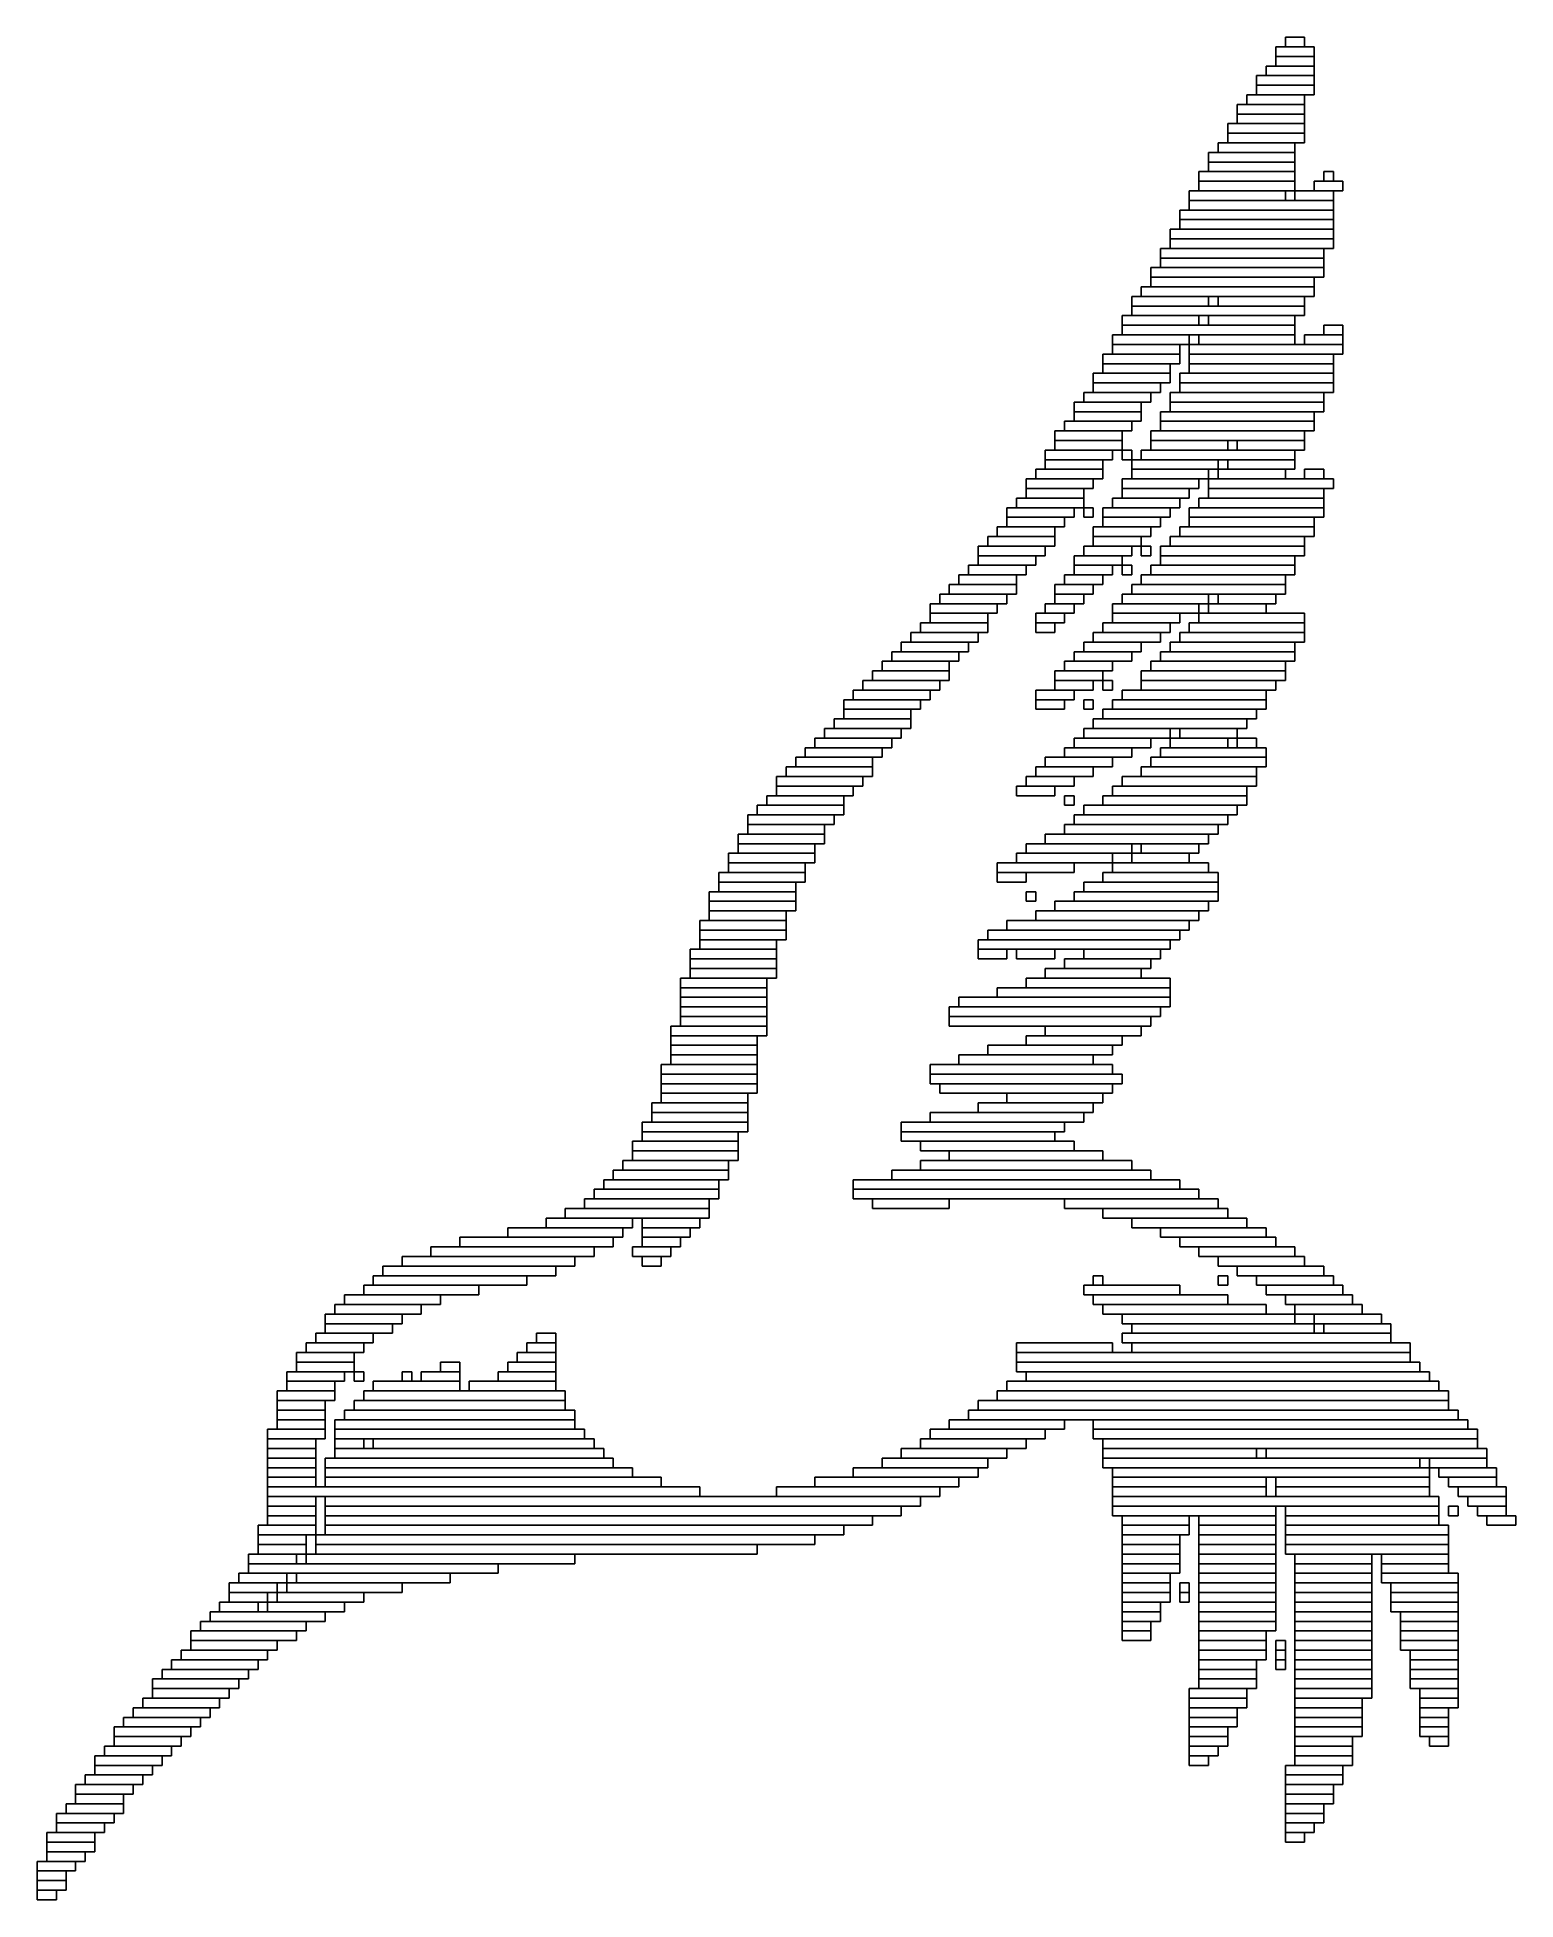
# Model space of a CAD drawing. Extents: x 435 to 589, y 415 to 609.
import ezdxf

# ---------------------------------------------------------------- set-up
doc = ezdxf.new("R2010")
doc.units = 0

msp = doc.modelspace()

# ---------------------------------------------------------------- linework, layer by layer
for p, q in [((564, 608), (568, 608)), ((564, 607), (564, 608)), ((565, 609), (567, 609)), ((565, 608), (565, 609)), ((567, 608), (565, 608)), ((567, 609), (567, 608)), ((568, 608), (568, 607)), ((563, 606), (568, 606)), ((563, 605), (563, 606)), ((568, 607), (564, 607)), ((564, 607), (568, 607)), ((564, 606), (564, 607)), ((568, 606), (564, 606)), ((568, 607), (568, 606)), ((568, 606), (568, 605)), ((562, 605), (568, 605)), ((562, 604), (562, 605)), ((568, 604), (562, 604)), ((562, 604), (568, 604)), ((562, 603), (562, 604)), ((568, 605), (563, 605)), ((568, 605), (568, 604)), ((568, 604), (568, 603)), ((560, 602), (567, 602)), ((560, 601), (560, 602)), ((561, 603), (567, 603)), ((561, 602), (561, 603)), ((567, 602), (561, 602)), ((568, 603), (562, 603)), ((567, 603), (567, 602)), ((567, 602), (567, 601)), ((559, 600), (567, 600)), ((559, 599), (559, 600)), ((567, 601), (560, 601)), ((560, 601), (567, 601)), ((560, 600), (560, 601)), ((567, 600), (560, 600)), ((567, 601), (567, 600)), ((567, 600), (567, 599)), ((558, 598), (566, 598)), ((558, 597), (558, 598)), ((567, 599), (559, 599)), ((559, 599), (567, 599)), ((559, 598), (559, 599)), ((567, 598), (559, 598)), ((566, 598), (566, 597)), ((567, 599), (567, 598)), ((557, 597), (566, 597)), ((557, 596), (557, 597)), ((566, 596), (557, 596)), ((557, 596), (566, 596)), ((557, 595), (557, 596)), ((566, 597), (558, 597)), ((566, 597), (566, 596)), ((566, 596), (566, 595)), ((556, 595), (566, 595)), ((556, 594), (556, 595)), ((566, 594), (556, 594)), ((556, 594), (566, 594)), ((556, 593), (556, 594)), ((566, 595), (557, 595)), ((566, 595), (566, 594)), ((566, 594), (566, 593)), ((568, 594), (571, 594)), ((568, 593), (568, 594)), ((569, 595), (570, 595)), ((569, 594), (569, 595)), ((570, 594), (569, 594)), ((570, 595), (570, 594)), ((571, 594), (571, 593)), ((555, 593), (565, 593)), ((555, 592), (555, 593)), ((565, 592), (555, 592)), ((555, 592), (570, 592)), ((555, 591), (555, 592)), ((566, 593), (556, 593)), ((565, 593), (565, 592)), ((566, 593), (570, 593)), ((566, 592), (566, 593)), ((570, 592), (566, 592)), ((571, 593), (568, 593)), ((570, 593), (570, 592)), ((570, 592), (570, 591)), ((554, 591), (570, 591)), ((554, 590), (554, 591)), ((570, 590), (554, 590)), ((554, 590), (570, 590)), ((554, 589), (554, 590)), ((570, 591), (555, 591)), ((570, 591), (570, 590)), ((570, 590), (570, 589)), ((553, 589), (570, 589)), ((553, 588), (553, 589)), ((570, 588), (553, 588)), ((553, 588), (570, 588)), ((553, 587), (553, 588)), ((570, 589), (554, 589)), ((570, 589), (570, 588)), ((570, 588), (570, 587)), ((552, 587), (569, 587)), ((552, 586), (552, 587)), ((569, 586), (552, 586)), ((552, 586), (569, 586)), ((552, 585), (552, 586)), ((570, 587), (553, 587)), ((569, 587), (569, 586)), ((569, 586), (569, 585)), ((551, 585), (569, 585)), ((551, 584), (551, 585)), ((569, 584), (551, 584)), ((551, 584), (568, 584)), ((551, 583), (551, 584)), ((569, 585), (552, 585)), ((568, 584), (568, 583)), ((569, 585), (569, 584)), ((549, 582), (557, 582)), ((549, 581), (549, 582)), ((550, 583), (568, 583)), ((550, 582), (550, 583)), ((568, 582), (550, 582)), ((568, 583), (551, 583)), ((557, 582), (557, 581)), ((558, 582), (567, 582)), ((558, 581), (558, 582)), ((567, 582), (567, 581)), ((568, 583), (568, 582)), ((557, 581), (549, 581)), ((549, 581), (567, 581)), ((549, 580), (549, 581)), ((567, 581), (558, 581)), ((567, 581), (567, 580)), ((548, 580), (556, 580)), ((548, 579), (548, 580)), ((556, 579), (548, 579)), ((548, 579), (566, 579)), ((548, 578), (548, 579)), ((567, 580), (549, 580)), ((556, 580), (556, 579)), ((557, 580), (566, 580)), ((557, 579), (557, 580)), ((566, 579), (557, 579)), ((566, 580), (566, 579)), ((566, 579), (566, 578)), ((569, 579), (571, 579)), ((569, 578), (569, 579)), ((571, 579), (571, 578)), ((547, 578), (555, 578)), ((547, 577), (547, 578)), ((555, 577), (547, 577)), ((547, 577), (554, 577)), ((547, 576), (547, 577)), ((566, 578), (548, 578)), ((554, 577), (554, 576)), ((555, 578), (555, 577)), ((555, 577), (571, 577)), ((555, 576), (555, 577)), ((556, 578), (566, 578)), ((556, 577), (556, 578)), ((566, 577), (556, 577)), ((566, 578), (566, 577)), ((567, 578), (571, 578)), ((567, 577), (567, 578)), ((571, 577), (567, 577)), ((571, 578), (569, 578)), ((571, 578), (571, 577)), ((571, 577), (571, 576)), ((546, 576), (554, 576)), ((546, 575), (546, 576)), ((554, 575), (546, 575)), ((546, 575), (553, 575)), ((546, 574), (546, 575)), ((554, 576), (547, 576)), ((553, 575), (553, 574)), ((554, 576), (554, 575)), ((571, 576), (555, 576)), ((555, 576), (570, 576)), ((555, 575), (555, 576)), ((570, 575), (555, 575)), ((555, 575), (570, 575)), ((555, 574), (555, 575)), ((570, 576), (570, 575)), ((570, 575), (570, 574)), ((545, 574), (553, 574)), ((545, 573), (545, 574)), ((553, 573), (545, 573)), ((545, 573), (552, 573)), ((545, 572), (545, 573)), ((553, 574), (546, 574)), ((552, 573), (552, 572)), ((553, 574), (553, 573)), ((554, 574), (570, 574)), ((554, 573), (554, 574)), ((570, 573), (554, 573)), ((554, 573), (570, 573)), ((554, 572), (554, 573)), ((570, 574), (555, 574)), ((570, 574), (570, 573)), ((570, 573), (570, 572)), ((543, 571), (550, 571)), ((543, 570), (543, 571)), ((544, 572), (551, 572)), ((544, 571), (544, 572)), ((551, 571), (544, 571)), ((552, 572), (545, 572)), ((550, 571), (550, 570)), ((551, 572), (551, 571)), ((553, 572), (569, 572)), ((553, 571), (553, 572)), ((569, 571), (553, 571)), ((553, 571), (569, 571)), ((553, 570), (553, 571)), ((570, 572), (554, 572)), ((569, 572), (569, 571)), ((569, 571), (569, 570)), ((542, 569), (549, 569)), ((542, 568), (542, 569)), ((550, 570), (543, 570)), ((543, 570), (550, 570)), ((543, 569), (543, 570)), ((550, 569), (543, 569)), ((549, 569), (549, 568)), ((550, 570), (550, 569)), ((552, 570), (568, 570)), ((552, 569), (552, 570)), ((568, 569), (552, 569)), ((552, 569), (568, 569)), ((552, 568), (552, 569)), ((569, 570), (553, 570)), ((568, 570), (568, 569)), ((568, 569), (568, 568)), ((541, 568), (548, 568)), ((541, 567), (541, 568)), ((548, 567), (541, 567)), ((541, 567), (548, 567)), ((541, 566), (541, 567)), ((549, 568), (542, 568)), ((548, 568), (548, 567)), ((548, 567), (548, 566)), ((551, 568), (567, 568)), ((551, 567), (551, 568)), ((567, 567), (551, 567)), ((551, 567), (559, 567)), ((551, 566), (551, 567)), ((568, 568), (552, 568)), ((559, 567), (559, 566)), ((560, 567), (567, 567)), ((560, 566), (560, 567)), ((567, 568), (567, 567)), ((567, 567), (567, 566)), ((540, 566), (547, 566)), ((540, 565), (540, 566)), ((547, 565), (540, 565)), ((540, 565), (546, 565)), ((540, 564), (540, 565)), ((548, 566), (541, 566)), ((546, 565), (546, 564)), ((547, 566), (547, 565)), ((548, 566), (549, 566)), ((548, 565), (548, 566)), ((549, 565), (548, 565)), ((549, 566), (549, 565)), ((549, 565), (558, 565)), ((549, 564), (549, 565)), ((550, 566), (566, 566)), ((550, 565), (550, 566)), ((566, 565), (550, 565)), ((559, 566), (551, 566)), ((558, 565), (558, 564)), ((559, 565), (566, 565)), ((559, 564), (559, 565)), ((567, 566), (560, 566)), ((566, 566), (566, 565)), ((566, 565), (566, 564)), ((538, 563), (545, 563)), ((538, 562), (538, 563)), ((539, 564), (546, 564)), ((539, 563), (539, 564)), ((546, 563), (539, 563)), ((546, 564), (540, 564)), ((545, 563), (545, 562)), ((546, 564), (546, 563)), ((548, 563), (556, 563)), ((548, 562), (548, 563)), ((558, 564), (549, 564)), ((549, 564), (557, 564)), ((549, 563), (549, 564)), ((557, 563), (549, 563)), ((556, 563), (556, 562)), ((557, 564), (557, 563)), ((557, 563), (570, 563)), ((557, 562), (557, 563)), ((558, 564), (565, 564)), ((558, 563), (558, 564)), ((565, 563), (558, 563)), ((566, 564), (559, 564)), ((565, 564), (565, 563)), ((567, 564), (569, 564)), ((567, 563), (567, 564)), ((569, 563), (567, 563)), ((569, 564), (569, 563)), ((570, 563), (570, 562)), ((537, 561), (544, 561)), ((537, 560), (537, 561)), ((545, 562), (538, 562)), ((538, 562), (544, 562)), ((538, 561), (538, 562)), ((544, 561), (538, 561)), ((544, 562), (544, 561)), ((544, 561), (544, 560)), ((547, 561), (554, 561)), ((547, 560), (547, 561)), ((556, 562), (548, 562)), ((548, 562), (555, 562)), ((548, 561), (548, 562)), ((555, 561), (548, 561)), ((554, 561), (554, 560)), ((555, 562), (555, 561)), ((556, 561), (569, 561)), ((556, 560), (556, 561)), ((570, 562), (557, 562)), ((557, 562), (569, 562)), ((557, 561), (557, 562)), ((569, 561), (557, 561)), ((569, 562), (569, 561)), ((569, 561), (569, 560)), ((536, 560), (543, 560)), ((536, 559), (536, 560)), ((543, 559), (536, 559)), ((536, 559), (542, 559)), ((536, 558), (536, 559)), ((544, 560), (537, 560)), ((542, 559), (542, 558)), ((543, 560), (543, 559)), ((544, 560), (545, 560)), ((544, 559), (544, 560)), ((545, 559), (544, 559)), ((545, 560), (545, 559)), ((546, 560), (553, 560)), ((546, 559), (546, 560)), ((553, 559), (546, 559)), ((546, 559), (552, 559)), ((546, 558), (546, 559)), ((554, 560), (547, 560)), ((552, 559), (552, 558)), ((553, 560), (553, 559)), ((555, 560), (569, 560)), ((555, 559), (555, 560)), ((569, 559), (555, 559)), ((555, 559), (568, 559)), ((555, 558), (555, 559)), ((569, 560), (556, 560)), ((568, 559), (568, 558)), ((569, 560), (569, 559)), ((534, 557), (541, 557)), ((534, 556), (534, 557)), ((535, 558), (541, 558)), ((535, 557), (535, 558)), ((541, 557), (535, 557)), ((542, 558), (536, 558)), ((541, 558), (541, 557)), ((541, 557), (541, 556)), ((545, 558), (551, 558)), ((545, 557), (545, 558)), ((551, 557), (545, 557)), ((545, 557), (550, 557)), ((545, 556), (545, 557)), ((552, 558), (546, 558)), ((550, 557), (550, 556)), ((551, 558), (551, 557)), ((553, 557), (567, 557)), ((553, 556), (553, 557)), ((554, 558), (568, 558)), ((554, 557), (554, 558)), ((568, 557), (554, 557)), ((568, 558), (555, 558)), ((567, 557), (567, 556)), ((568, 558), (568, 557)), ((533, 556), (540, 556)), ((533, 555), (533, 556)), ((540, 555), (533, 555)), ((533, 555), (539, 555)), ((533, 554), (533, 555)), ((541, 556), (534, 556)), ((539, 555), (539, 554)), ((540, 556), (540, 555)), ((543, 555), (548, 555)), ((543, 554), (543, 555)), ((544, 556), (549, 556)), ((544, 555), (544, 556)), ((549, 555), (544, 555)), ((550, 556), (545, 556)), ((548, 555), (548, 554)), ((549, 556), (549, 555)), ((550, 556), (551, 556)), ((550, 555), (550, 556)), ((551, 555), (550, 555)), ((551, 556), (551, 555)), ((552, 556), (567, 556)), ((552, 555), (552, 556)), ((567, 555), (552, 555)), ((552, 555), (566, 555)), ((552, 554), (552, 555)), ((567, 556), (553, 556)), ((566, 555), (566, 554)), ((567, 556), (567, 555)), ((531, 553), (537, 553)), ((531, 552), (531, 553)), ((532, 554), (538, 554)), ((532, 553), (532, 554)), ((538, 553), (532, 553)), ((539, 554), (533, 554)), ((537, 553), (537, 552)), ((538, 554), (538, 553)), ((542, 553), (546, 553)), ((542, 552), (542, 553)), ((548, 554), (543, 554)), ((543, 554), (547, 554)), ((543, 553), (543, 554)), ((547, 553), (543, 553)), ((546, 553), (546, 552)), ((547, 554), (547, 553)), ((548, 554), (549, 554)), ((548, 553), (548, 554)), ((549, 553), (548, 553)), ((549, 554), (549, 553)), ((550, 553), (565, 553)), ((550, 552), (550, 553)), ((551, 554), (566, 554)), ((551, 553), (551, 554)), ((566, 553), (551, 553)), ((566, 554), (552, 554)), ((565, 553), (565, 552)), ((566, 554), (566, 553)), ((529, 551), (536, 551)), ((529, 550), (529, 551)), ((530, 552), (537, 552)), ((530, 551), (530, 552)), ((537, 551), (530, 551)), ((537, 552), (531, 552)), ((536, 551), (536, 550)), ((537, 552), (537, 551)), ((541, 552), (545, 552)), ((541, 551), (541, 552)), ((545, 551), (541, 551)), ((541, 551), (544, 551)), ((541, 550), (541, 551)), ((546, 552), (542, 552)), ((544, 551), (544, 550)), ((545, 552), (545, 551)), ((548, 551), (557, 551)), ((548, 550), (548, 551)), ((549, 552), (565, 552)), ((549, 551), (549, 552)), ((565, 551), (549, 551)), ((565, 552), (550, 552)), ((557, 551), (557, 550)), ((558, 551), (564, 551)), ((558, 550), (558, 551)), ((564, 551), (564, 550)), ((565, 552), (565, 551)), ((528, 550), (535, 550)), ((528, 549), (528, 550)), ((536, 550), (529, 550)), ((535, 550), (535, 549)), ((540, 550), (543, 550)), ((540, 549), (540, 550)), ((544, 550), (541, 550)), ((543, 550), (543, 549)), ((547, 550), (556, 550)), ((547, 549), (547, 550)), ((557, 550), (548, 550)), ((556, 550), (556, 549)), ((557, 550), (563, 550)), ((557, 549), (557, 550)), ((564, 550), (558, 550)), ((563, 550), (563, 549)), ((527, 548), (534, 548)), ((527, 547), (527, 548)), ((535, 549), (528, 549)), ((528, 549), (534, 549)), ((528, 548), (528, 549)), ((534, 548), (528, 548)), ((534, 549), (534, 548)), ((534, 548), (534, 547)), ((539, 549), (542, 549)), ((539, 548), (539, 549)), ((542, 548), (539, 548)), ((539, 548), (541, 548)), ((539, 547), (539, 548)), ((543, 549), (540, 549)), ((541, 548), (541, 547)), ((542, 549), (542, 548)), ((546, 548), (553, 548)), ((546, 547), (546, 548)), ((556, 549), (547, 549)), ((547, 549), (554, 549)), ((547, 548), (547, 549)), ((554, 548), (547, 548)), ((553, 548), (553, 547)), ((554, 549), (554, 548)), ((555, 548), (567, 548)), ((555, 547), (555, 548)), ((556, 549), (567, 549)), ((556, 548), (556, 549)), ((567, 548), (556, 548)), ((563, 549), (557, 549)), ((567, 549), (567, 548)), ((567, 548), (567, 547)), ((525, 546), (532, 546)), ((525, 545), (525, 546)), ((526, 547), (533, 547)), ((526, 546), (526, 547)), ((533, 546), (526, 546)), ((534, 547), (527, 547)), ((532, 546), (532, 545)), ((533, 547), (533, 546)), ((541, 547), (539, 547)), ((544, 546), (550, 546)), ((544, 545), (544, 546)), ((545, 547), (552, 547)), ((545, 546), (545, 547)), ((552, 546), (545, 546)), ((553, 547), (546, 547)), ((550, 546), (550, 545)), ((552, 547), (552, 546)), ((553, 546), (566, 546)), ((553, 545), (553, 546)), ((554, 547), (567, 547)), ((554, 546), (554, 547)), ((567, 546), (554, 546)), ((567, 547), (555, 547)), ((566, 546), (566, 545)), ((567, 547), (567, 546)), ((523, 544), (530, 544)), ((523, 543), (523, 544)), ((524, 545), (531, 545)), ((524, 544), (524, 545)), ((531, 544), (524, 544)), ((532, 545), (525, 545)), ((530, 544), (530, 543)), ((531, 545), (531, 544)), ((542, 544), (547, 544)), ((542, 543), (542, 544)), ((543, 545), (549, 545)), ((543, 544), (543, 545)), ((549, 544), (543, 544)), ((550, 545), (544, 545)), ((547, 544), (547, 543)), ((549, 545), (549, 544)), ((551, 544), (565, 544)), ((551, 543), (551, 544)), ((552, 545), (566, 545)), ((552, 544), (552, 545)), ((566, 544), (552, 544)), ((566, 545), (553, 545)), ((565, 544), (565, 543)), ((566, 545), (566, 544)), ((521, 542), (529, 542)), ((521, 541), (521, 542)), ((522, 543), (530, 543)), ((522, 542), (522, 543)), ((530, 542), (522, 542)), ((530, 543), (523, 543)), ((529, 542), (529, 541)), ((530, 543), (530, 542)), ((541, 543), (546, 543)), ((541, 542), (541, 543)), ((546, 542), (541, 542)), ((541, 542), (545, 542)), ((541, 541), (541, 542)), ((547, 543), (542, 543)), ((545, 542), (545, 541)), ((546, 543), (546, 542)), ((546, 542), (547, 542)), ((546, 541), (546, 542)), ((547, 542), (547, 541)), ((550, 543), (565, 543)), ((550, 542), (550, 543)), ((565, 542), (550, 542)), ((550, 542), (564, 542)), ((550, 541), (550, 542)), ((565, 543), (551, 543)), ((564, 542), (564, 541)), ((565, 543), (565, 542)), ((519, 540), (527, 540)), ((519, 539), (519, 540)), ((520, 541), (528, 541)), ((520, 540), (520, 541)), ((528, 540), (520, 540)), ((529, 541), (521, 541)), ((527, 540), (527, 539)), ((528, 541), (528, 540)), ((539, 541), (543, 541)), ((539, 540), (539, 541)), ((543, 540), (539, 540)), ((539, 540), (542, 540)), ((539, 539), (539, 540)), ((545, 541), (541, 541)), ((542, 540), (542, 539)), ((543, 541), (543, 540)), ((544, 540), (545, 540)), ((544, 539), (544, 540)), ((545, 540), (545, 539)), ((547, 541), (546, 541)), ((547, 540), (563, 540)), ((547, 539), (547, 540)), ((548, 541), (563, 541)), ((548, 540), (548, 541)), ((563, 540), (548, 540)), ((564, 541), (550, 541)), ((563, 541), (563, 540)), ((563, 540), (563, 539)), ((518, 538), (526, 538)), ((518, 537), (518, 538)), ((527, 539), (519, 539)), ((519, 539), (526, 539)), ((519, 538), (519, 539)), ((526, 538), (519, 538)), ((526, 539), (526, 538)), ((526, 538), (526, 537)), ((542, 539), (539, 539)), ((545, 539), (544, 539)), ((545, 538), (561, 538)), ((545, 537), (545, 538)), ((546, 539), (562, 539)), ((546, 538), (546, 539)), ((562, 538), (546, 538)), ((563, 539), (547, 539)), ((561, 538), (561, 537)), ((562, 539), (562, 538)), ((516, 536), (524, 536)), ((516, 535), (516, 536)), ((517, 537), (525, 537)), ((517, 536), (517, 537)), ((525, 536), (517, 536)), ((526, 537), (518, 537)), ((524, 536), (524, 535)), ((525, 537), (525, 536)), ((543, 536), (551, 536)), ((543, 535), (543, 536)), ((544, 537), (553, 537)), ((544, 536), (544, 537)), ((553, 536), (544, 536)), ((561, 537), (545, 537)), ((551, 536), (551, 535)), ((553, 537), (553, 536)), ((553, 536), (559, 536)), ((553, 535), (553, 536)), ((554, 537), (560, 537)), ((554, 536), (554, 537)), ((560, 536), (554, 536)), ((559, 536), (559, 535)), ((560, 537), (560, 536)), ((560, 536), (562, 536)), ((560, 535), (560, 536)), ((562, 536), (562, 535)), ((514, 534), (522, 534)), ((514, 533), (514, 534)), ((515, 535), (523, 535)), ((515, 534), (515, 535)), ((523, 534), (515, 534)), ((524, 535), (516, 535)), ((522, 534), (522, 533)), ((523, 535), (523, 534)), ((540, 534), (547, 534)), ((540, 533), (540, 534)), ((542, 535), (549, 535)), ((542, 534), (542, 535)), ((549, 534), (542, 534)), ((551, 535), (543, 535)), ((547, 534), (547, 533)), ((549, 535), (549, 534)), ((551, 534), (563, 534)), ((551, 533), (551, 534)), ((552, 535), (563, 535)), ((552, 534), (552, 535)), ((563, 534), (552, 534)), ((559, 535), (553, 535)), ((562, 535), (560, 535)), ((563, 535), (563, 534)), ((563, 534), (563, 533)), ((512, 532), (521, 532)), ((512, 531), (512, 532)), ((513, 533), (522, 533)), ((513, 532), (513, 533)), ((522, 532), (513, 532)), ((522, 533), (514, 533)), ((521, 532), (521, 531)), ((522, 533), (522, 532)), ((538, 532), (543, 532)), ((538, 531), (538, 532)), ((539, 533), (545, 533)), ((539, 532), (539, 533)), ((545, 532), (539, 532)), ((547, 533), (540, 533)), ((543, 532), (543, 531)), ((545, 533), (545, 532)), ((548, 532), (562, 532)), ((548, 531), (548, 532)), ((550, 533), (562, 533)), ((550, 532), (550, 533)), ((562, 532), (550, 532)), ((563, 533), (551, 533)), ((562, 533), (562, 532)), ((562, 532), (562, 531)), ((511, 530), (519, 530)), ((511, 529), (511, 530)), ((521, 531), (512, 531)), ((512, 531), (520, 531)), ((512, 530), (512, 531)), ((520, 530), (512, 530)), ((519, 530), (519, 529)), ((520, 531), (520, 530)), ((537, 531), (541, 531)), ((537, 530), (537, 531)), ((541, 530), (537, 530)), ((543, 531), (538, 531)), ((541, 531), (541, 530)), ((542, 530), (543, 530)), ((542, 529), (542, 530)), ((543, 530), (543, 529)), ((546, 530), (561, 530)), ((546, 529), (546, 530)), ((547, 531), (561, 531)), ((547, 530), (547, 531)), ((561, 530), (547, 530)), ((562, 531), (548, 531)), ((561, 531), (561, 530)), ((561, 530), (561, 529)), ((509, 528), (518, 528)), ((509, 527), (509, 528)), ((510, 529), (519, 529)), ((510, 528), (510, 529)), ((519, 528), (510, 528)), ((519, 529), (511, 529)), ((518, 528), (518, 527)), ((519, 529), (519, 528)), ((543, 529), (542, 529)), ((543, 528), (559, 528)), ((543, 527), (543, 528)), ((544, 529), (560, 529)), ((544, 528), (544, 529)), ((560, 528), (544, 528)), ((561, 529), (546, 529)), ((559, 528), (559, 527)), ((560, 529), (560, 528)), ((508, 526), (517, 526)), ((508, 525), (508, 526)), ((518, 527), (509, 527)), ((509, 527), (517, 527)), ((509, 526), (509, 527)), ((517, 526), (509, 526)), ((517, 527), (517, 526)), ((517, 526), (517, 525)), ((540, 526), (557, 526)), ((540, 525), (540, 526)), ((542, 527), (558, 527)), ((542, 526), (542, 527)), ((558, 526), (542, 526)), ((559, 527), (543, 527)), ((557, 526), (557, 525)), ((558, 527), (558, 526)), ((507, 524), (516, 524)), ((507, 523), (507, 524)), ((517, 525), (508, 525)), ((508, 525), (516, 525)), ((508, 524), (508, 525)), ((516, 524), (508, 524)), ((516, 525), (516, 524)), ((516, 524), (516, 523)), ((537, 524), (547, 524)), ((537, 523), (537, 524)), ((538, 525), (549, 525)), ((538, 524), (538, 525)), ((549, 524), (538, 524)), ((557, 525), (540, 525)), ((547, 524), (547, 523)), ((549, 525), (549, 524)), ((549, 524), (555, 524)), ((549, 523), (549, 524)), ((550, 525), (556, 525)), ((550, 524), (550, 525)), ((556, 524), (550, 524)), ((555, 524), (555, 523)), ((556, 525), (556, 524)), ((506, 522), (515, 522)), ((506, 521), (506, 522)), ((516, 523), (507, 523)), ((507, 523), (515, 523)), ((507, 522), (507, 523)), ((515, 522), (507, 522)), ((515, 523), (515, 522)), ((515, 522), (515, 521)), ((535, 523), (543, 523)), ((535, 522), (535, 523)), ((543, 522), (535, 522)), ((535, 522), (538, 522)), ((535, 521), (535, 522)), ((547, 523), (537, 523)), ((538, 522), (538, 521)), ((543, 523), (543, 522)), ((546, 522), (558, 522)), ((546, 521), (546, 522)), ((547, 523), (557, 523)), ((547, 522), (547, 523)), ((557, 522), (547, 522)), ((555, 523), (549, 523)), ((557, 523), (557, 522)), ((558, 522), (558, 521)), ((505, 520), (514, 520)), ((505, 519), (505, 520)), ((515, 521), (506, 521)), ((506, 521), (514, 521)), ((506, 520), (506, 521)), ((514, 520), (506, 520)), ((514, 521), (514, 520)), ((514, 520), (514, 519)), ((538, 521), (535, 521)), ((538, 520), (539, 520)), ((538, 519), (538, 520)), ((539, 520), (539, 519)), ((543, 520), (558, 520)), ((543, 519), (543, 520)), ((544, 521), (558, 521)), ((544, 520), (544, 521)), ((558, 520), (544, 520)), ((558, 521), (546, 521)), ((558, 521), (558, 520)), ((558, 520), (558, 519)), ((514, 519), (505, 519)), ((505, 519), (514, 519)), ((505, 518), (505, 519)), ((514, 518), (505, 518)), ((505, 518), (513, 518)), ((505, 517), (505, 518)), ((513, 518), (513, 517)), ((514, 519), (514, 518)), ((539, 519), (538, 519)), ((539, 518), (556, 518)), ((539, 517), (539, 518)), ((541, 519), (557, 519)), ((541, 518), (541, 519)), ((557, 518), (541, 518)), ((558, 519), (543, 519)), ((556, 518), (556, 517)), ((557, 519), (557, 518)), ((504, 517), (513, 517)), ((504, 516), (504, 517)), ((513, 517), (505, 517)), ((513, 517), (513, 516)), ((536, 517), (555, 517)), ((536, 516), (536, 517)), ((556, 517), (539, 517)), ((555, 517), (555, 516)), ((513, 516), (504, 516)), ((504, 516), (513, 516)), ((504, 515), (504, 516)), ((513, 515), (504, 515)), ((504, 515), (512, 515)), ((504, 514), (504, 515)), ((512, 515), (512, 514)), ((513, 516), (513, 515)), ((533, 515), (553, 515)), ((533, 514), (533, 515)), ((534, 516), (554, 516)), ((534, 515), (534, 516)), ((554, 515), (534, 515)), ((555, 516), (536, 516)), ((553, 515), (553, 514)), ((554, 516), (554, 515)), ((503, 514), (512, 514)), ((503, 513), (503, 514)), ((512, 513), (503, 513)), ((503, 513), (512, 513)), ((503, 512), (503, 513)), ((512, 514), (504, 514)), ((512, 514), (512, 513)), ((512, 513), (512, 512)), ((553, 514), (533, 514)), ((533, 514), (536, 514)), ((533, 513), (533, 514)), ((536, 513), (533, 513)), ((536, 514), (536, 513)), ((537, 514), (541, 514)), ((537, 513), (537, 514)), ((541, 513), (537, 513)), ((541, 514), (541, 513)), ((542, 513), (551, 513)), ((542, 512), (542, 513)), ((544, 514), (552, 514)), ((544, 513), (544, 514)), ((552, 513), (544, 513)), ((551, 513), (551, 512)), ((552, 514), (552, 513)), ((502, 511), (511, 511)), ((502, 510), (502, 511)), ((512, 512), (503, 512)), ((503, 512), (512, 512)), ((503, 511), (503, 512)), ((512, 511), (503, 511)), ((511, 511), (511, 510)), ((512, 512), (512, 511)), ((538, 511), (553, 511)), ((538, 510), (538, 511)), ((540, 512), (550, 512)), ((540, 511), (540, 512)), ((550, 511), (540, 511)), ((551, 512), (542, 512)), ((550, 512), (550, 511)), ((553, 511), (553, 510)), ((511, 510), (502, 510)), ((502, 510), (511, 510)), ((502, 509), (502, 510)), ((511, 509), (502, 509)), ((502, 509), (511, 509)), ((502, 508), (502, 509)), ((511, 510), (511, 509)), ((511, 509), (511, 508)), ((531, 509), (553, 509)), ((531, 508), (531, 509)), ((535, 510), (553, 510)), ((535, 509), (535, 510)), ((553, 509), (535, 509)), ((553, 510), (538, 510)), ((553, 510), (553, 509)), ((553, 509), (553, 508)), ((511, 508), (502, 508)), ((502, 508), (511, 508)), ((502, 507), (502, 508)), ((511, 507), (502, 507)), ((502, 507), (511, 507)), ((502, 506), (502, 507)), ((511, 508), (511, 507)), ((511, 507), (511, 506)), ((530, 508), (552, 508)), ((530, 507), (530, 508)), ((552, 507), (530, 507)), ((530, 507), (551, 507)), ((530, 506), (530, 507)), ((553, 508), (531, 508)), ((551, 507), (551, 506)), ((552, 508), (552, 507)), ((501, 506), (511, 506)), ((501, 505), (501, 506)), ((511, 505), (501, 505)), ((501, 505), (510, 505)), ((501, 504), (501, 505)), ((511, 506), (502, 506)), ((510, 505), (510, 504)), ((511, 506), (511, 505)), ((551, 506), (530, 506)), ((538, 505), (548, 505)), ((538, 504), (538, 505)), ((540, 506), (550, 506)), ((540, 505), (540, 506)), ((550, 505), (540, 505)), ((548, 505), (548, 504)), ((550, 506), (550, 505)), ((510, 504), (501, 504)), ((501, 504), (510, 504)), ((501, 503), (501, 504)), ((510, 503), (501, 503)), ((501, 503), (510, 503)), ((501, 502), (501, 503)), ((510, 504), (510, 503)), ((510, 503), (510, 502)), ((531, 503), (545, 503)), ((531, 502), (531, 503)), ((534, 504), (547, 504)), ((534, 503), (534, 504)), ((547, 503), (534, 503)), ((548, 504), (538, 504)), ((545, 503), (545, 502)), ((547, 504), (547, 503)), ((500, 502), (510, 502)), ((500, 501), (500, 502)), ((510, 501), (500, 501)), ((500, 501), (510, 501)), ((500, 500), (500, 501)), ((510, 502), (501, 502)), ((510, 502), (510, 501)), ((510, 501), (510, 500)), ((528, 502), (547, 502)), ((528, 501), (528, 502)), ((547, 501), (528, 501)), ((528, 501), (548, 501)), ((528, 500), (528, 501)), ((545, 502), (531, 502)), ((547, 502), (547, 501)), ((548, 501), (548, 500)), ((510, 500), (500, 500)), ((500, 500), (510, 500)), ((500, 499), (500, 500)), ((510, 499), (500, 499)), ((500, 499), (509, 499)), ((500, 498), (500, 499)), ((509, 499), (509, 498)), ((510, 500), (510, 499)), ((548, 500), (528, 500)), ((529, 500), (547, 500)), ((529, 499), (529, 500)), ((547, 499), (529, 499)), ((536, 499), (546, 499)), ((536, 498), (536, 499)), ((546, 499), (546, 498)), ((547, 500), (547, 499)), ((499, 498), (509, 498)), ((499, 497), (499, 498)), ((509, 497), (499, 497)), ((499, 497), (509, 497)), ((499, 496), (499, 497)), ((509, 498), (500, 498)), ((509, 498), (509, 497)), ((509, 497), (509, 496)), ((528, 497), (544, 497)), ((528, 496), (528, 497)), ((533, 498), (545, 498)), ((533, 497), (533, 498)), ((545, 497), (533, 497)), ((546, 498), (536, 498)), ((544, 497), (544, 496)), ((545, 498), (545, 497)), ((498, 496), (509, 496)), ((498, 495), (498, 496)), ((509, 495), (498, 495)), ((498, 495), (508, 495)), ((498, 494), (498, 495)), ((509, 496), (499, 496)), ((508, 495), (508, 494)), ((509, 496), (509, 495)), ((525, 496), (542, 496)), ((525, 495), (525, 496)), ((542, 495), (525, 495)), ((525, 495), (541, 495)), ((525, 494), (525, 495)), ((544, 496), (528, 496)), ((541, 495), (541, 494)), ((542, 496), (542, 495)), ((497, 494), (508, 494)), ((497, 493), (497, 494)), ((508, 493), (497, 493)), ((497, 493), (508, 493)), ((497, 492), (497, 493)), ((508, 494), (498, 494)), ((508, 494), (508, 493)), ((508, 493), (508, 492)), ((541, 494), (525, 494)), ((527, 494), (543, 494)), ((527, 493), (527, 494)), ((543, 493), (527, 493)), ((530, 493), (546, 493)), ((530, 492), (530, 493)), ((543, 494), (543, 493)), ((546, 493), (546, 492)), ((495, 491), (507, 491)), ((495, 490), (495, 491)), ((496, 492), (507, 492)), ((496, 491), (496, 492)), ((507, 491), (496, 491)), ((508, 492), (497, 492)), ((507, 492), (507, 491)), ((507, 491), (507, 490)), ((524, 491), (551, 491)), ((524, 490), (524, 491)), ((527, 492), (549, 492)), ((527, 491), (527, 492)), ((549, 491), (527, 491)), ((546, 492), (530, 492)), ((549, 492), (549, 491)), ((551, 491), (551, 490)), ((493, 489), (506, 489)), ((493, 488), (493, 489)), ((494, 490), (506, 490)), ((494, 489), (494, 490)), ((506, 489), (494, 489)), ((507, 490), (495, 490)), ((506, 490), (506, 489)), ((506, 489), (506, 488)), ((520, 490), (554, 490)), ((520, 489), (520, 490)), ((554, 489), (520, 489)), ((520, 489), (556, 489)), ((520, 488), (520, 489)), ((551, 490), (524, 490)), ((554, 490), (554, 489)), ((556, 489), (556, 488)), ((490, 487), (505, 487)), ((490, 486), (490, 487)), ((492, 488), (505, 488)), ((492, 487), (492, 488)), ((505, 487), (492, 487)), ((506, 488), (493, 488)), ((505, 488), (505, 487)), ((505, 487), (505, 486)), ((556, 488), (520, 488)), ((522, 488), (530, 488)), ((522, 487), (522, 488)), ((530, 487), (522, 487)), ((530, 488), (530, 487)), ((542, 488), (558, 488)), ((542, 487), (542, 488)), ((558, 487), (542, 487)), ((546, 487), (559, 487)), ((546, 486), (546, 487)), ((558, 488), (558, 487)), ((559, 487), (559, 486)), ((484, 485), (496, 485)), ((484, 484), (484, 485)), ((488, 486), (497, 486)), ((488, 485), (488, 486)), ((497, 485), (488, 485)), ((505, 486), (490, 486)), ((496, 485), (496, 484)), ((497, 486), (497, 485)), ((498, 486), (504, 486)), ((498, 485), (498, 486)), ((504, 485), (498, 485)), ((498, 485), (503, 485)), ((498, 484), (498, 485)), ((503, 485), (503, 484)), ((504, 486), (504, 485)), ((559, 486), (546, 486)), ((549, 486), (561, 486)), ((549, 485), (549, 486)), ((561, 485), (549, 485)), ((552, 485), (563, 485)), ((552, 484), (552, 485)), ((561, 486), (561, 485)), ((563, 485), (563, 484)), ((479, 484), (495, 484)), ((479, 483), (479, 484)), ((496, 484), (484, 484)), ((495, 484), (495, 483)), ((503, 484), (498, 484)), ((498, 484), (502, 484)), ((498, 483), (498, 484)), ((502, 484), (502, 483)), ((563, 484), (552, 484)), ((554, 484), (564, 484)), ((554, 483), (554, 484)), ((564, 484), (564, 483)), ((473, 482), (491, 482)), ((473, 481), (473, 482)), ((476, 483), (493, 483)), ((476, 482), (476, 483)), ((493, 482), (476, 482)), ((495, 483), (479, 483)), ((491, 482), (491, 481)), ((493, 483), (493, 482)), ((497, 483), (501, 483)), ((497, 482), (497, 483)), ((501, 482), (497, 482)), ((502, 483), (498, 483)), ((498, 482), (500, 482)), ((498, 481), (498, 482)), ((500, 482), (500, 481)), ((501, 483), (501, 482)), ((564, 483), (554, 483)), ((556, 483), (566, 483)), ((556, 482), (556, 483)), ((566, 482), (556, 482)), ((558, 482), (567, 482)), ((558, 481), (558, 482)), ((566, 483), (566, 482)), ((567, 482), (567, 481)), ((470, 480), (486, 480)), ((470, 479), (470, 480)), ((471, 481), (489, 481)), ((471, 480), (471, 481)), ((489, 480), (471, 480)), ((491, 481), (473, 481)), ((486, 480), (486, 479)), ((489, 481), (489, 480)), ((500, 481), (498, 481)), ((545, 480), (546, 480)), ((545, 479), (545, 480)), ((546, 480), (546, 479)), ((567, 481), (558, 481)), ((558, 480), (559, 480)), ((558, 479), (558, 480)), ((559, 480), (559, 479)), ((560, 481), (569, 481)), ((560, 480), (560, 481)), ((569, 480), (560, 480)), ((562, 480), (570, 480)), ((562, 479), (562, 480)), ((569, 481), (569, 480)), ((570, 480), (570, 479)), ((467, 478), (477, 478)), ((467, 477), (467, 478)), ((469, 479), (481, 479)), ((469, 478), (469, 479)), ((481, 478), (469, 478)), ((486, 479), (470, 479)), ((477, 478), (477, 477)), ((481, 479), (481, 478)), ((544, 479), (554, 479)), ((544, 478), (544, 479)), ((554, 478), (544, 478)), ((546, 479), (545, 479)), ((545, 478), (559, 478)), ((545, 477), (545, 478)), ((554, 479), (554, 478)), ((559, 479), (558, 479)), ((559, 478), (559, 477)), ((570, 479), (562, 479)), ((563, 479), (571, 479)), ((563, 478), (563, 479)), ((571, 478), (563, 478)), ((565, 478), (572, 478)), ((565, 477), (565, 478)), ((571, 479), (571, 478)), ((572, 478), (572, 477)), ((465, 476), (473, 476)), ((465, 475), (465, 476)), ((466, 477), (475, 477)), ((466, 476), (466, 477)), ((475, 476), (466, 476)), ((477, 477), (467, 477)), ((473, 476), (473, 475)), ((475, 477), (475, 476)), ((559, 477), (545, 477)), ((546, 477), (563, 477)), ((546, 476), (546, 477)), ((563, 476), (546, 476)), ((548, 476), (566, 476)), ((548, 475), (548, 476)), ((563, 477), (563, 476)), ((572, 477), (565, 477)), ((566, 477), (573, 477)), ((566, 476), (566, 477)), ((573, 476), (566, 476)), ((566, 476), (566, 475)), ((568, 476), (575, 476)), ((568, 475), (568, 476)), ((573, 477), (573, 476)), ((575, 476), (575, 475)), ((464, 474), (470, 474)), ((464, 473), (464, 474)), ((473, 475), (465, 475)), ((465, 475), (472, 475)), ((465, 474), (465, 475)), ((472, 474), (465, 474)), ((470, 474), (470, 473)), ((472, 475), (472, 474)), ((487, 474), (489, 474)), ((487, 473), (487, 474)), ((489, 474), (489, 473)), ((566, 475), (548, 475)), ((548, 474), (576, 474)), ((548, 473), (548, 474)), ((549, 475), (568, 475)), ((549, 474), (549, 475)), ((568, 474), (549, 474)), ((575, 475), (568, 475)), ((568, 475), (568, 474)), ((569, 475), (576, 475)), ((569, 474), (569, 475)), ((576, 474), (569, 474)), ((576, 475), (576, 474)), ((576, 474), (576, 473)), ((462, 472), (468, 472)), ((462, 471), (462, 472)), ((463, 473), (469, 473)), ((463, 472), (463, 473)), ((469, 472), (463, 472)), ((470, 473), (464, 473)), ((468, 472), (468, 471)), ((469, 473), (469, 472)), ((485, 472), (489, 472)), ((485, 471), (485, 472)), ((486, 473), (489, 473)), ((486, 472), (486, 473)), ((489, 472), (486, 472)), ((489, 473), (487, 473)), ((489, 473), (489, 472)), ((489, 472), (489, 471)), ((537, 473), (547, 473)), ((537, 472), (537, 473)), ((547, 472), (537, 472)), ((537, 472), (578, 472)), ((537, 471), (537, 472)), ((547, 473), (547, 472)), ((576, 473), (548, 473)), ((549, 473), (578, 473)), ((549, 472), (549, 473)), ((578, 472), (549, 472)), ((578, 473), (578, 472)), ((578, 472), (578, 471)), ((461, 470), (467, 470)), ((461, 469), (461, 470)), ((468, 471), (462, 471)), ((462, 471), (468, 471)), ((462, 470), (462, 471)), ((468, 470), (462, 470)), ((467, 470), (467, 469)), ((468, 471), (468, 470)), ((468, 470), (469, 470)), ((468, 469), (468, 470)), ((469, 470), (469, 469)), ((473, 470), (474, 470)), ((473, 469), (473, 470)), ((474, 470), (474, 469)), ((475, 470), (479, 470)), ((475, 469), (475, 470)), ((477, 471), (479, 471)), ((477, 470), (477, 471)), ((479, 470), (477, 470)), ((479, 471), (479, 470)), ((479, 470), (479, 469)), ((483, 470), (489, 470)), ((483, 469), (483, 470)), ((484, 471), (489, 471)), ((484, 470), (484, 471)), ((489, 470), (484, 470)), ((489, 471), (485, 471)), ((489, 471), (489, 470)), ((489, 470), (489, 469)), ((578, 471), (537, 471)), ((537, 471), (579, 471)), ((537, 470), (537, 471)), ((579, 470), (537, 470)), ((538, 470), (580, 470)), ((538, 469), (538, 470)), ((579, 471), (579, 470)), ((580, 470), (580, 469)), ((460, 468), (466, 468)), ((460, 467), (460, 468)), ((467, 469), (461, 469)), ((461, 469), (466, 469)), ((461, 468), (461, 469)), ((466, 468), (461, 468)), ((466, 469), (466, 468)), ((466, 468), (466, 467)), ((469, 469), (468, 469)), ((469, 468), (490, 468)), ((469, 467), (469, 468)), ((470, 469), (479, 469)), ((470, 468), (470, 469)), ((479, 468), (470, 468)), ((474, 469), (473, 469)), ((479, 469), (475, 469)), ((479, 469), (479, 468)), ((480, 469), (489, 469)), ((480, 468), (480, 469)), ((489, 468), (480, 468)), ((489, 469), (483, 469)), ((489, 469), (489, 468)), ((490, 468), (490, 467)), ((535, 468), (582, 468)), ((535, 467), (535, 468)), ((536, 469), (581, 469)), ((536, 468), (536, 469)), ((581, 468), (536, 468)), ((580, 469), (538, 469)), ((581, 469), (581, 468)), ((582, 468), (582, 467)), ((466, 467), (460, 467)), ((460, 467), (465, 467)), ((460, 466), (460, 467)), ((465, 466), (460, 466)), ((460, 466), (465, 466)), ((460, 465), (460, 466)), ((465, 467), (465, 466)), ((465, 466), (465, 465)), ((467, 466), (491, 466)), ((467, 465), (467, 466)), ((468, 467), (490, 467)), ((468, 466), (468, 467)), ((490, 466), (468, 466)), ((490, 467), (469, 467)), ((490, 467), (490, 466)), ((491, 466), (491, 465)), ((532, 466), (583, 466)), ((532, 465), (532, 466)), ((533, 467), (582, 467)), ((533, 466), (533, 467)), ((582, 466), (533, 466)), ((582, 467), (535, 467)), ((582, 467), (582, 466)), ((583, 466), (583, 465)), ((459, 464), (465, 464)), ((459, 463), (459, 464)), ((465, 465), (460, 465)), ((460, 465), (465, 465)), ((460, 464), (460, 465)), ((465, 464), (460, 464)), ((465, 465), (465, 464)), ((465, 464), (465, 463)), ((466, 465), (491, 465)), ((466, 464), (466, 465)), ((491, 464), (466, 464)), ((466, 464), (492, 464)), ((466, 463), (466, 464)), ((491, 465), (467, 465)), ((491, 465), (491, 464)), ((492, 464), (492, 463)), ((528, 464), (540, 464)), ((528, 463), (528, 464)), ((530, 465), (542, 465)), ((530, 464), (530, 465)), ((542, 464), (530, 464)), ((583, 465), (532, 465)), ((540, 464), (540, 463)), ((542, 465), (542, 464)), ((545, 465), (584, 465)), ((545, 464), (545, 465)), ((584, 464), (545, 464)), ((545, 464), (585, 464)), ((545, 463), (545, 464)), ((584, 465), (584, 464)), ((585, 464), (585, 463)), ((465, 463), (459, 463)), ((459, 463), (464, 463)), ((459, 462), (459, 463)), ((464, 462), (459, 462)), ((459, 462), (464, 462)), ((459, 461), (459, 462)), ((464, 463), (464, 462)), ((464, 462), (464, 461)), ((492, 463), (466, 463)), ((466, 463), (469, 463)), ((466, 462), (466, 463)), ((469, 462), (466, 462)), ((466, 462), (494, 462)), ((466, 461), (466, 462)), ((469, 463), (469, 462)), ((470, 463), (493, 463)), ((470, 462), (470, 463)), ((493, 462), (470, 462)), ((493, 463), (493, 462)), ((494, 462), (494, 461)), ((525, 462), (536, 462)), ((525, 461), (525, 462)), ((527, 463), (538, 463)), ((527, 462), (527, 463)), ((538, 462), (527, 462)), ((540, 463), (528, 463)), ((536, 462), (536, 461)), ((538, 463), (538, 462)), ((585, 463), (545, 463)), ((546, 463), (585, 463)), ((546, 462), (546, 463)), ((585, 462), (546, 462)), ((546, 462), (562, 462)), ((546, 461), (546, 462)), ((562, 462), (562, 461)), ((563, 462), (586, 462)), ((563, 461), (563, 462)), ((585, 463), (585, 462)), ((586, 462), (586, 461)), ((464, 461), (459, 461)), ((459, 461), (464, 461)), ((459, 460), (459, 461)), ((464, 460), (459, 460)), ((459, 460), (464, 460)), ((459, 459), (459, 460)), ((464, 461), (464, 460)), ((464, 460), (464, 459)), ((465, 461), (495, 461)), ((465, 460), (465, 461)), ((495, 460), (465, 460)), ((465, 460), (497, 460)), ((465, 459), (465, 460)), ((494, 461), (466, 461)), ((495, 461), (495, 460)), ((497, 460), (497, 459)), ((520, 460), (533, 460)), ((520, 459), (520, 460)), ((523, 461), (534, 461)), ((523, 460), (523, 461)), ((534, 460), (523, 460)), ((536, 461), (525, 461)), ((533, 460), (533, 459)), ((534, 461), (534, 460)), ((562, 461), (546, 461)), ((546, 461), (579, 461)), ((546, 460), (546, 461)), ((579, 460), (546, 460)), ((547, 460), (580, 460)), ((547, 459), (547, 460)), ((586, 461), (563, 461)), ((579, 461), (579, 460)), ((580, 461), (586, 461)), ((580, 460), (580, 461)), ((586, 460), (580, 460)), ((580, 460), (580, 459)), ((581, 460), (587, 460)), ((581, 459), (581, 460)), ((586, 461), (586, 460)), ((587, 460), (587, 459)), ((464, 459), (459, 459)), ((459, 459), (464, 459)), ((459, 458), (459, 459)), ((464, 458), (459, 458)), ((459, 458), (504, 458)), ((459, 457), (459, 458)), ((464, 459), (464, 458)), ((497, 459), (465, 459)), ((465, 459), (500, 459)), ((465, 458), (465, 459)), ((500, 458), (465, 458)), ((500, 459), (500, 458)), ((504, 458), (504, 457)), ((512, 458), (529, 458)), ((512, 457), (512, 458)), ((516, 459), (531, 459)), ((516, 458), (516, 459)), ((531, 458), (516, 458)), ((533, 459), (520, 459)), ((529, 458), (529, 457)), ((531, 459), (531, 458)), ((580, 459), (547, 459)), ((547, 459), (563, 459)), ((547, 458), (547, 459)), ((563, 458), (547, 458)), ((547, 458), (563, 458)), ((547, 457), (547, 458)), ((563, 459), (563, 458)), ((563, 458), (563, 457)), ((564, 459), (580, 459)), ((564, 458), (564, 459)), ((580, 458), (564, 458)), ((564, 458), (580, 458)), ((564, 457), (564, 458)), ((580, 459), (580, 458)), ((580, 458), (580, 457)), ((587, 459), (581, 459)), ((582, 459), (587, 459)), ((582, 458), (582, 459)), ((587, 458), (582, 458)), ((583, 458), (588, 458)), ((583, 457), (583, 458)), ((587, 459), (587, 458)), ((588, 458), (588, 457)), ((504, 457), (459, 457)), ((459, 457), (464, 457)), ((459, 456), (459, 457)), ((464, 456), (459, 456)), ((459, 456), (464, 456)), ((459, 455), (459, 456)), ((464, 457), (464, 456)), ((464, 456), (464, 455)), ((465, 457), (527, 457)), ((465, 456), (465, 457)), ((527, 456), (465, 456)), ((465, 456), (525, 456)), ((465, 455), (465, 456)), ((529, 457), (512, 457)), ((525, 456), (525, 455)), ((527, 457), (527, 456)), ((563, 457), (547, 457)), ((547, 457), (581, 457)), ((547, 456), (547, 457)), ((581, 456), (547, 456)), ((547, 456), (564, 456)), ((547, 455), (547, 456)), ((580, 457), (564, 457)), ((564, 456), (564, 455)), ((565, 456), (581, 456)), ((565, 455), (565, 456)), ((581, 457), (581, 456)), ((581, 456), (581, 455)), ((582, 456), (583, 456)), ((582, 455), (582, 456)), ((588, 457), (583, 457)), ((583, 456), (583, 455)), ((584, 457), (588, 457)), ((584, 456), (584, 457)), ((588, 456), (584, 456)), ((585, 456), (588, 456)), ((585, 455), (585, 456)), ((588, 457), (588, 456)), ((588, 456), (588, 455)), ((458, 454), (464, 454)), ((458, 453), (458, 454)), ((464, 455), (459, 455)), ((459, 455), (464, 455)), ((459, 454), (459, 455)), ((464, 454), (459, 454)), ((464, 455), (464, 454)), ((464, 454), (464, 453)), ((525, 455), (465, 455)), ((465, 455), (522, 455)), ((465, 454), (465, 455)), ((522, 454), (465, 454)), ((465, 454), (519, 454)), ((465, 453), (465, 454)), ((519, 454), (519, 453)), ((522, 455), (522, 454)), ((564, 455), (547, 455)), ((548, 455), (555, 455)), ((548, 454), (548, 455)), ((555, 454), (548, 454)), ((548, 454), (555, 454)), ((548, 453), (548, 454)), ((555, 455), (555, 454)), ((555, 454), (555, 453)), ((556, 455), (564, 455)), ((556, 454), (556, 455)), ((564, 454), (556, 454)), ((556, 454), (564, 454)), ((556, 453), (556, 454)), ((564, 455), (564, 454)), ((564, 454), (564, 453)), ((581, 455), (565, 455)), ((565, 455), (581, 455)), ((565, 454), (565, 455)), ((581, 454), (565, 454)), ((565, 454), (582, 454)), ((565, 453), (565, 454)), ((581, 455), (581, 454)), ((583, 455), (582, 455)), ((582, 454), (582, 453)), ((588, 455), (585, 455)), ((586, 455), (589, 455)), ((586, 454), (586, 455)), ((589, 454), (586, 454)), ((589, 455), (589, 454)), ((464, 453), (458, 453)), ((458, 453), (463, 453)), ((458, 452), (458, 453)), ((463, 453), (463, 452)), ((464, 453), (516, 453)), ((464, 452), (464, 453)), ((519, 453), (465, 453)), ((516, 453), (516, 452)), ((555, 453), (548, 453)), ((548, 453), (554, 453)), ((548, 452), (548, 453)), ((554, 453), (554, 452)), ((564, 453), (556, 453)), ((556, 453), (564, 453)), ((556, 452), (556, 453)), ((564, 453), (564, 452)), ((582, 453), (565, 453)), ((565, 453), (582, 453)), ((565, 452), (565, 453)), ((582, 453), (582, 452)), ((457, 451), (462, 451)), ((457, 450), (457, 451)), ((463, 452), (458, 452)), ((458, 452), (463, 452)), ((458, 451), (458, 452)), ((463, 451), (458, 451)), ((462, 451), (462, 450)), ((463, 452), (463, 451)), ((463, 451), (491, 451)), ((463, 450), (463, 451)), ((516, 452), (464, 452)), ((464, 452), (510, 452)), ((464, 451), (464, 452)), ((510, 451), (464, 451)), ((491, 451), (491, 450)), ((510, 452), (510, 451)), ((554, 452), (548, 452)), ((548, 452), (554, 452)), ((548, 451), (548, 452)), ((554, 451), (548, 451)), ((548, 451), (554, 451)), ((548, 450), (548, 451)), ((554, 452), (554, 451)), ((554, 451), (554, 450)), ((564, 452), (556, 452)), ((556, 452), (564, 452)), ((556, 451), (556, 452)), ((564, 451), (556, 451)), ((556, 451), (564, 451)), ((556, 450), (556, 451)), ((564, 452), (564, 451)), ((564, 451), (564, 450)), ((582, 452), (565, 452)), ((565, 452), (582, 452)), ((565, 451), (565, 452)), ((582, 451), (565, 451)), ((566, 451), (574, 451)), ((566, 450), (566, 451)), ((574, 451), (574, 450)), ((575, 451), (582, 451)), ((575, 450), (575, 451)), ((582, 452), (582, 451)), ((582, 451), (582, 450)), ((456, 449), (461, 449)), ((456, 448), (456, 449)), ((462, 450), (457, 450)), ((457, 450), (483, 450)), ((457, 449), (457, 450)), ((483, 449), (457, 449)), ((461, 449), (461, 448)), ((462, 449), (478, 449)), ((462, 448), (462, 449)), ((491, 450), (463, 450)), ((478, 449), (478, 448)), ((483, 450), (483, 449)), ((554, 450), (548, 450)), ((548, 450), (554, 450)), ((548, 449), (548, 450)), ((554, 449), (548, 449)), ((548, 449), (553, 449)), ((548, 448), (548, 449)), ((553, 449), (553, 448)), ((554, 450), (554, 449)), ((564, 450), (556, 450)), ((556, 450), (564, 450)), ((556, 449), (556, 450)), ((564, 449), (556, 449)), ((556, 449), (564, 449)), ((556, 448), (556, 449)), ((564, 450), (564, 449)), ((564, 449), (564, 448)), ((574, 450), (566, 450)), ((566, 450), (574, 450)), ((566, 449), (566, 450)), ((574, 449), (566, 449)), ((566, 449), (574, 449)), ((566, 448), (566, 449)), ((574, 450), (574, 449)), ((574, 449), (574, 448)), ((582, 450), (575, 450)), ((575, 450), (582, 450)), ((575, 449), (575, 450)), ((582, 449), (575, 449)), ((575, 449), (583, 449)), ((575, 448), (575, 449)), ((582, 450), (582, 449)), ((583, 449), (583, 448)), ((455, 448), (460, 448)), ((455, 447), (455, 448)), ((460, 447), (455, 447)), ((455, 447), (459, 447)), ((455, 446), (455, 447)), ((461, 448), (456, 448)), ((459, 447), (459, 446)), ((460, 448), (460, 447)), ((460, 447), (469, 447)), ((460, 446), (460, 447)), ((461, 448), (473, 448)), ((461, 447), (461, 448)), ((473, 447), (461, 447)), ((478, 448), (462, 448)), ((469, 447), (469, 446)), ((473, 448), (473, 447)), ((553, 448), (548, 448)), ((548, 448), (553, 448)), ((548, 447), (548, 448)), ((553, 447), (548, 447)), ((548, 447), (553, 447)), ((548, 446), (548, 447)), ((553, 448), (553, 447)), ((553, 447), (553, 446)), ((554, 448), (555, 448)), ((554, 447), (554, 448)), ((555, 447), (554, 447)), ((554, 447), (555, 447)), ((554, 446), (554, 447)), ((555, 448), (555, 447)), ((555, 447), (555, 446)), ((564, 448), (556, 448)), ((556, 448), (564, 448)), ((556, 447), (556, 448)), ((564, 447), (556, 447)), ((556, 447), (564, 447)), ((556, 446), (556, 447)), ((564, 448), (564, 447)), ((564, 447), (564, 446)), ((574, 448), (566, 448)), ((566, 448), (574, 448)), ((566, 447), (566, 448)), ((574, 447), (566, 447)), ((566, 447), (574, 447)), ((566, 446), (566, 447)), ((574, 448), (574, 447)), ((574, 447), (574, 446)), ((583, 448), (575, 448)), ((576, 448), (583, 448)), ((576, 447), (576, 448)), ((583, 447), (576, 447)), ((576, 447), (583, 447)), ((576, 446), (576, 447)), ((583, 448), (583, 447)), ((583, 447), (583, 446)), ((453, 445), (465, 445)), ((453, 444), (453, 445)), ((454, 446), (458, 446)), ((454, 445), (454, 446)), ((458, 445), (454, 445)), ((459, 446), (455, 446)), ((458, 446), (458, 445)), ((459, 446), (467, 446)), ((459, 445), (459, 446)), ((467, 445), (459, 445)), ((469, 446), (460, 446)), ((465, 445), (465, 444)), ((467, 446), (467, 445)), ((553, 446), (548, 446)), ((548, 446), (552, 446)), ((548, 445), (548, 446)), ((552, 445), (548, 445)), ((548, 445), (552, 445)), ((548, 444), (548, 445)), ((552, 446), (552, 445)), ((552, 445), (552, 444)), ((555, 446), (554, 446)), ((564, 446), (556, 446)), ((556, 446), (564, 446)), ((556, 445), (556, 446)), ((564, 445), (556, 445)), ((556, 445), (564, 445)), ((556, 444), (556, 445)), ((564, 446), (564, 445)), ((564, 445), (564, 444)), ((574, 446), (566, 446)), ((566, 446), (574, 446)), ((566, 445), (566, 446)), ((574, 445), (566, 445)), ((566, 445), (574, 445)), ((566, 444), (566, 445)), ((574, 446), (574, 445)), ((574, 445), (574, 444)), ((583, 446), (576, 446)), ((576, 446), (583, 446)), ((576, 445), (576, 446)), ((583, 445), (576, 445)), ((577, 445), (583, 445)), ((577, 444), (577, 445)), ((583, 446), (583, 445)), ((583, 445), (583, 444)), ((451, 443), (462, 443)), ((451, 442), (451, 443)), ((452, 444), (463, 444)), ((452, 443), (452, 444)), ((463, 443), (452, 443)), ((465, 444), (453, 444)), ((462, 443), (462, 442)), ((463, 444), (463, 443)), ((552, 444), (548, 444)), ((548, 444), (551, 444)), ((548, 443), (548, 444)), ((551, 443), (548, 443)), ((548, 443), (551, 443)), ((548, 442), (548, 443)), ((551, 444), (551, 443)), ((551, 443), (551, 442)), ((564, 444), (556, 444)), ((556, 444), (564, 444)), ((556, 443), (556, 444)), ((564, 443), (556, 443)), ((556, 443), (563, 443)), ((556, 442), (556, 443)), ((563, 443), (563, 442)), ((564, 444), (564, 443)), ((574, 444), (566, 444)), ((566, 444), (574, 444)), ((566, 443), (566, 444)), ((574, 443), (566, 443)), ((566, 443), (574, 443)), ((566, 442), (566, 443)), ((574, 444), (574, 443)), ((574, 443), (574, 442)), ((583, 444), (577, 444)), ((577, 444), (583, 444)), ((577, 443), (577, 444)), ((583, 443), (577, 443)), ((577, 443), (583, 443)), ((577, 442), (577, 443)), ((583, 444), (583, 443)), ((583, 443), (583, 442)), ((450, 441), (459, 441)), ((450, 440), (450, 441)), ((462, 442), (451, 442)), ((451, 442), (460, 442)), ((451, 441), (451, 442)), ((460, 441), (451, 441)), ((459, 441), (459, 440)), ((460, 442), (460, 441)), ((551, 442), (548, 442)), ((563, 442), (556, 442)), ((556, 442), (563, 442)), ((556, 441), (556, 442)), ((563, 441), (556, 441)), ((556, 441), (563, 441)), ((556, 440), (556, 441)), ((563, 442), (563, 441)), ((563, 441), (563, 440)), ((564, 442), (565, 442)), ((564, 441), (564, 442)), ((565, 441), (564, 441)), ((564, 441), (565, 441)), ((564, 440), (564, 441)), ((565, 442), (565, 441)), ((565, 441), (565, 440)), ((574, 442), (566, 442)), ((566, 442), (574, 442)), ((566, 441), (566, 442)), ((574, 441), (566, 441)), ((566, 441), (574, 441)), ((566, 440), (566, 441)), ((574, 442), (574, 441)), ((574, 441), (574, 440)), ((583, 442), (577, 442)), ((577, 442), (583, 442)), ((577, 441), (577, 442)), ((583, 441), (577, 441)), ((578, 441), (583, 441)), ((578, 440), (578, 441)), ((583, 442), (583, 441)), ((583, 441), (583, 440)), ((448, 439), (457, 439)), ((448, 438), (448, 439)), ((449, 440), (458, 440)), ((449, 439), (449, 440)), ((458, 439), (449, 439)), ((459, 440), (450, 440)), ((457, 439), (457, 438)), ((458, 440), (458, 439)), ((563, 440), (556, 440)), ((556, 440), (562, 440)), ((556, 439), (556, 440)), ((562, 439), (556, 439)), ((556, 439), (562, 439)), ((556, 438), (556, 439)), ((562, 440), (562, 439)), ((562, 439), (562, 438)), ((565, 440), (564, 440)), ((564, 440), (565, 440)), ((564, 439), (564, 440)), ((565, 439), (564, 439)), ((565, 440), (565, 439)), ((574, 440), (566, 440)), ((566, 440), (574, 440)), ((566, 439), (566, 440)), ((574, 439), (566, 439)), ((566, 439), (574, 439)), ((566, 438), (566, 439)), ((574, 440), (574, 439)), ((574, 439), (574, 438)), ((583, 440), (578, 440)), ((578, 440), (583, 440)), ((578, 439), (578, 440)), ((583, 439), (578, 439)), ((578, 439), (583, 439)), ((578, 438), (578, 439)), ((583, 440), (583, 439)), ((583, 439), (583, 438)), ((447, 438), (456, 438)), ((447, 437), (447, 438)), ((456, 437), (447, 437)), ((447, 437), (455, 437)), ((447, 436), (447, 437)), ((457, 438), (448, 438)), ((455, 437), (455, 436)), ((456, 438), (456, 437)), ((555, 437), (561, 437)), ((555, 436), (555, 437)), ((562, 438), (556, 438)), ((556, 438), (562, 438)), ((556, 437), (556, 438)), ((562, 437), (556, 437)), ((561, 437), (561, 436)), ((562, 438), (562, 437)), ((574, 438), (566, 438)), ((566, 438), (574, 438)), ((566, 437), (566, 438)), ((574, 437), (566, 437)), ((566, 437), (574, 437)), ((566, 436), (566, 437)), ((574, 438), (574, 437)), ((574, 437), (574, 436)), ((583, 438), (578, 438)), ((578, 438), (583, 438)), ((578, 437), (578, 438)), ((583, 437), (578, 437)), ((579, 437), (583, 437)), ((579, 436), (579, 437)), ((583, 438), (583, 437)), ((583, 437), (583, 436)), ((445, 435), (453, 435)), ((445, 434), (445, 435)), ((446, 436), (454, 436)), ((446, 435), (446, 436)), ((454, 435), (446, 435)), ((455, 436), (447, 436)), ((453, 435), (453, 434)), ((454, 436), (454, 435)), ((561, 436), (555, 436)), ((555, 436), (561, 436)), ((555, 435), (555, 436)), ((561, 435), (555, 435)), ((555, 435), (560, 435)), ((555, 434), (555, 435)), ((560, 435), (560, 434)), ((561, 436), (561, 435)), ((574, 436), (566, 436)), ((566, 436), (573, 436)), ((566, 435), (566, 436)), ((573, 435), (566, 435)), ((566, 435), (573, 435)), ((566, 434), (566, 435)), ((573, 436), (573, 435)), ((573, 435), (573, 434)), ((583, 436), (579, 436)), ((579, 436), (583, 436)), ((579, 435), (579, 436)), ((583, 435), (579, 435)), ((579, 435), (582, 435)), ((579, 434), (579, 435)), ((582, 435), (582, 434)), ((583, 436), (583, 435)), ((443, 433), (451, 433)), ((443, 432), (443, 433)), ((444, 434), (452, 434)), ((444, 433), (444, 434)), ((452, 433), (444, 433)), ((453, 434), (445, 434)), ((451, 433), (451, 432)), ((452, 434), (452, 433)), ((560, 434), (555, 434)), ((555, 434), (560, 434)), ((555, 433), (555, 434)), ((560, 433), (555, 433)), ((555, 433), (559, 433)), ((555, 432), (555, 433)), ((559, 433), (559, 432)), ((560, 434), (560, 433)), ((573, 434), (566, 434)), ((566, 434), (573, 434)), ((566, 433), (566, 434)), ((573, 433), (566, 433)), ((566, 433), (573, 433)), ((566, 432), (566, 433)), ((573, 434), (573, 433)), ((573, 433), (573, 432)), ((582, 434), (579, 434)), ((579, 434), (582, 434)), ((579, 433), (579, 434)), ((582, 433), (579, 433)), ((579, 433), (582, 433)), ((579, 432), (579, 433)), ((582, 434), (582, 433)), ((582, 433), (582, 432)), ((442, 431), (449, 431)), ((442, 430), (442, 431)), ((451, 432), (443, 432)), ((443, 432), (450, 432)), ((443, 431), (443, 432)), ((450, 431), (443, 431)), ((449, 431), (449, 430)), ((450, 432), (450, 431)), ((559, 432), (555, 432)), ((555, 432), (559, 432)), ((555, 431), (555, 432)), ((559, 431), (555, 431)), ((555, 431), (558, 431)), ((555, 430), (555, 431)), ((558, 431), (558, 430)), ((559, 432), (559, 431)), ((573, 432), (566, 432)), ((566, 432), (572, 432)), ((566, 431), (566, 432)), ((572, 431), (566, 431)), ((566, 431), (572, 431)), ((566, 430), (566, 431)), ((572, 432), (572, 431)), ((572, 431), (572, 430)), ((582, 432), (579, 432)), ((580, 432), (582, 432)), ((580, 431), (580, 432)), ((582, 431), (580, 431)), ((582, 432), (582, 431)), ((441, 430), (448, 430)), ((441, 429), (441, 430)), ((448, 429), (441, 429)), ((441, 429), (447, 429)), ((441, 428), (441, 429)), ((449, 430), (442, 430)), ((447, 429), (447, 428)), ((448, 430), (448, 429)), ((558, 430), (555, 430)), ((555, 430), (557, 430)), ((555, 429), (555, 430)), ((557, 429), (555, 429)), ((557, 430), (557, 429)), ((565, 429), (571, 429)), ((565, 428), (565, 429)), ((572, 430), (566, 430)), ((566, 430), (572, 430)), ((566, 429), (566, 430)), ((572, 429), (566, 429)), ((571, 429), (571, 428)), ((572, 430), (572, 429)), ((439, 427), (445, 427)), ((439, 426), (439, 427)), ((440, 428), (446, 428)), ((440, 427), (440, 428)), ((446, 427), (440, 427)), ((447, 428), (441, 428)), ((445, 427), (445, 426)), ((446, 428), (446, 427)), ((571, 428), (565, 428)), ((565, 428), (571, 428)), ((565, 427), (565, 428)), ((571, 427), (565, 427)), ((565, 427), (570, 427)), ((565, 426), (565, 427)), ((570, 427), (570, 426)), ((571, 428), (571, 427)), ((438, 425), (444, 425)), ((438, 424), (438, 425)), ((445, 426), (439, 426)), ((439, 426), (444, 426)), ((439, 425), (439, 426)), ((444, 425), (439, 425)), ((444, 426), (444, 425)), ((444, 425), (444, 424)), ((570, 426), (565, 426)), ((565, 426), (570, 426)), ((565, 425), (565, 426)), ((570, 425), (565, 425)), ((565, 425), (569, 425)), ((565, 424), (565, 425)), ((569, 425), (569, 424)), ((570, 426), (570, 425)), ((437, 424), (443, 424)), ((437, 423), (437, 424)), ((443, 423), (437, 423)), ((437, 423), (442, 423)), ((437, 422), (437, 423)), ((444, 424), (438, 424)), ((442, 423), (442, 422)), ((443, 424), (443, 423)), ((569, 424), (565, 424)), ((565, 424), (569, 424)), ((565, 423), (565, 424)), ((569, 423), (565, 423)), ((565, 423), (568, 423)), ((565, 422), (565, 423)), ((568, 423), (568, 422)), ((569, 424), (569, 423)), ((436, 422), (441, 422)), ((436, 421), (436, 422)), ((441, 421), (436, 421)), ((436, 421), (441, 421)), ((436, 420), (436, 421)), ((442, 422), (437, 422)), ((441, 422), (441, 421)), ((441, 421), (441, 420)), ((568, 422), (565, 422)), ((565, 422), (567, 422)), ((565, 421), (565, 422)), ((567, 421), (565, 421)), ((567, 422), (567, 421)), ((441, 420), (436, 420)), ((436, 420), (440, 420)), ((436, 419), (436, 420)), ((440, 420), (440, 419)), ((435, 419), (439, 419)), ((435, 418), (435, 419)), ((439, 418), (435, 418)), ((435, 418), (438, 418)), ((435, 417), (435, 418)), ((440, 419), (436, 419)), ((438, 418), (438, 417)), ((439, 419), (439, 418)), ((438, 417), (435, 417)), ((435, 417), (438, 417)), ((435, 416), (435, 417)), ((438, 416), (435, 416)), ((435, 416), (437, 416)), ((435, 415), (435, 416)), ((437, 416), (437, 415)), ((438, 417), (438, 416)), ((437, 415), (435, 415))]:
    msp.add_line(p, q)

doc.saveas('drawing.dxf')
